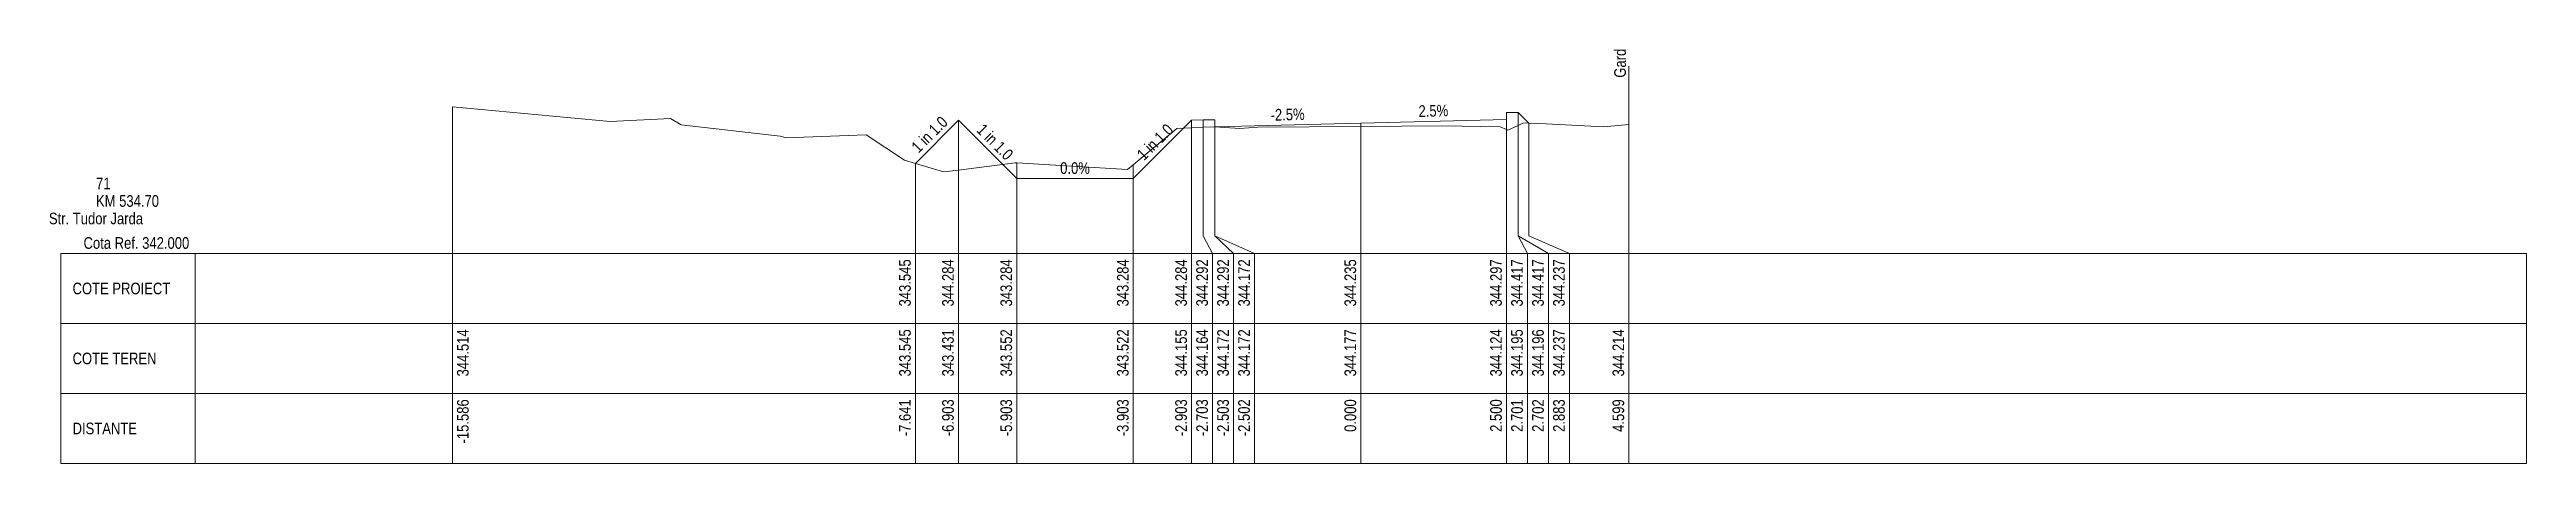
# Model space of a CAD drawing. Extents: x 1 to 634, y 0 to 594.
# Drawn here: x 43.5 to 86, y 77.8 to 84.9 of the extents above; entities that cross this region are included whole.
import ezdxf
from ezdxf.enums import TextEntityAlignment as Align

# ---------------------------------------------------------------- set-up
doc = ezdxf.new("R2010")
doc.units = 0
doc.header["$MEASUREMENT"] = 0
doc.layers.add('ARD-No Plot', color=1, linetype='Continuous', lineweight=0, plot=False)
for name, color, linetype, lineweight in [('DESIGN-TEXT', 7, 'Continuous', 0), ('EXISTING-TEXT', 7, 'Continuous', 0), ('LINES', 7, 'Continuous', 0), ('Text', 7, 'Continuous', 0), ('X-RL', 7, 'Continuous', 0), ('XPLOT-DESIGN', 5, 'Continuous', 0), ('XPLOT-EXISTING', 3, 'Continuous', 0), ('XPLOT-GRADE', 7, 'Continuous', 0), ('XPLOT-KM', 7, 'Continuous', 0), ('XPLOT-TITLE', 7, 'Continuous', 0)]:
    doc.layers.add(name, color=color, linetype=linetype, lineweight=lineweight)
doc.styles.add('$0$$0$Arial', font='arial.ttf', dxfattribs={"width": 0.8})

msp = doc.modelspace()

# ---------------------------------------------------------------- texts
at = {"layer": 'ARD-No Plot', "style": '$0$$0$Arial', "width": 0.8}
msp.add_text('Str. Tudor Jarda', height=0.2, dxfattribs=at).set_placement((44.3, 81.9), align=Align.CENTER)
at = {"layer": 'DESIGN-TEXT', "style": '$0$$0$Arial', "width": 0.8}
for s, p in [('343.545', (58.279, 81.3)), ('344.284', (59.017, 81.3)), ('343.284', (60.017, 81.3)), ('343.284', (62.017, 81.3)), ('344.284', (63.017, 81.3)), ('344.292', (63.377, 81.3)), ('344.292', (63.737, 81.3)), ('344.172', (64.097, 81.3)), ('344.235', (65.92, 81.3)), ('344.297', (68.42, 81.3)), ('344.417', (68.78, 81.3)), ('344.417', (69.14, 81.3)), ('344.237', (69.5, 81.3))]:
    msp.add_text(s, height=0.2, rotation=90, dxfattribs=at).set_placement(p, align=Align.RIGHT)
at = {"layer": 'EXISTING-TEXT', "style": '$0$$0$Arial', "width": 0.8}
for s, p in [('344.514', (50.694, 80.1)), ('343.545', (58.279, 80.1)), ('343.431', (59.017, 80.1)), ('343.552', (60.017, 80.1)), ('343.522', (62.017, 80.1)), ('344.155', (63.017, 80.1)), ('344.164', (63.377, 80.1)), ('344.172', (63.737, 80.1)), ('344.172', (64.097, 80.1)), ('344.177', (65.92, 80.1)), ('344.177', (65.92, 80.1)), ('344.124', (68.42, 80.1)), ('344.195', (68.78, 80.1)), ('344.196', (69.14, 80.1)), ('344.237', (69.5, 80.1)), ('344.214', (70.519, 80.1))]:
    msp.add_text(s, height=0.2, rotation=90, dxfattribs=at).set_placement(p, align=Align.RIGHT)
at = {"layer": 'Text', "style": '$0$$0$Arial', "width": 0.8}
msp.add_text('Gard', height=0.2, rotation=90, dxfattribs=at).set_placement((70.549, 84.414))
for s, p in [('-15.586', (50.694, 78.9)), ('-15.586', (50.694, 78.9)), ('-7.641', (58.279, 78.9)), ('-7.641', (58.279, 78.9)), ('-7.641', (58.279, 78.9)), ('-6.903', (59.017, 78.9)), ('-6.903', (59.017, 78.9)), ('-6.903', (59.017, 78.9)), ('-5.903', (60.017, 78.9)), ('-5.903', (60.017, 78.9)), ('-5.903', (60.017, 78.9)), ('-3.903', (62.017, 78.9)), ('-3.903', (62.017, 78.9)), ('-3.903', (62.017, 78.9)), ('-2.903', (63.017, 78.9)), ('-2.903', (63.017, 78.9)), ('-2.903', (63.017, 78.9)), ('-2.703', (63.377, 78.9)), ('-2.703', (63.377, 78.9)), ('-2.703', (63.377, 78.9)), ('-2.503', (63.737, 78.9)), ('-2.503', (63.737, 78.9)), ('-2.503', (63.737, 78.9)), ('-2.502', (64.097, 78.9)), ('-2.502', (64.097, 78.9)), ('-2.502', (64.097, 78.9)), ('0.000', (65.92, 78.9)), ('0.000', (65.92, 78.9)), ('0.000', (65.92, 78.9)), ('2.500', (68.42, 78.9)), ('2.500', (68.42, 78.9)), ('2.500', (68.42, 78.9)), ('2.701', (68.78, 78.9)), ('2.701', (68.78, 78.9)), ('2.701', (68.78, 78.9)), ('2.702', (69.14, 78.9)), ('2.702', (69.14, 78.9)), ('2.702', (69.14, 78.9)), ('2.883', (69.5, 78.9)), ('2.883', (69.5, 78.9)), ('2.883', (69.5, 78.9)), ('4.599', (70.519, 78.9)), ('4.599', (70.519, 78.9))]:
    msp.add_text(s, height=0.2, rotation=90, dxfattribs=at).set_placement(p, align=Align.RIGHT)
at = {"layer": 'X-RL', "style": '$0$$0$Arial', "width": 0.8}
msp.add_text('Cota Ref. 342.000', height=0.2, dxfattribs=at).set_placement((45.9, 81.48), align=Align.RIGHT)
at = {"layer": 'XPLOT-GRADE', "style": '$0$$0$Arial', "width": 0.8}
for s, rotation, p in [('1 in 1.0', 45, (58.671, 83.371)), ('-2.5%', 1.4321, (64.747, 83.683)), ('2.5%', 1.4321, (67.248, 83.746)), ('1 in 1.0', 315, (59.654, 83.241)), ('1 in 1.0', 45, (62.541, 83.241)), ('0.0%', 0, (61.097, 82.764))]:
    msp.add_text(s, height=0.2, rotation=rotation, dxfattribs=at).set_placement(p, align=Align.CENTER)
at = {"layer": 'XPLOT-KM', "style": '$0$$0$Arial', "width": 0.8}
for s, p in [('71', (44.3, 82.5)), ('KM 534.70', (44.3, 82.2))]:
    msp.add_text(s, height=0.2, dxfattribs=at).set_placement(p)
at = {"layer": 'XPLOT-TITLE', "style": '$0$$0$Arial', "width": 0.8}
for s, p in [('COTE PROIECT', (43.898, 80.7)), ('COTE TEREN', (43.898, 79.5)), ('DISTANTE', (43.898, 78.3))]:
    msp.add_text(s, height=0.2, dxfattribs=at).set_placement(p)

# ---------------------------------------------------------------- linework, layer by layer
at = {"layer": 'LINES'}
for p, q in [((70.599, 84.614), (70.599, 82.614)), ((50.414, 81.7), (50.414, 83.914)), ((50.414, 81.7), (50.414, 83.914)), ((68.701, 81.7), (68.701, 83.817)), ((68.701, 81.7), (68.701, 83.817)), ((68.701, 81.7), (68.701, 83.817)), ((68.702, 81.7), (68.702, 83.817)), ((68.702, 81.7), (68.702, 83.817)), ((68.702, 81.7), (68.702, 83.817)), ((59.097, 81.7), (59.097, 83.684)), ((59.097, 81.7), (59.097, 83.684)), ((59.097, 81.7), (59.097, 83.684)), ((63.097, 81.7), (63.097, 83.684)), ((63.097, 81.7), (63.097, 83.684)), ((63.097, 81.7), (63.097, 83.684)), ((63.297, 81.7), (63.297, 83.692)), ((63.297, 81.7), (63.297, 83.692)), ((63.297, 81.7), (63.297, 83.692)), ((63.497, 81.7), (63.497, 83.692)), ((63.497, 81.7), (63.497, 83.692)), ((63.497, 81.7), (63.497, 83.692)), ((63.498, 81.7), (63.498, 83.572)), ((63.498, 81.7), (63.498, 83.572)), ((63.498, 81.7), (63.498, 83.572)), ((66, 81.7), (66, 83.635)), ((66, 81.7), (66, 83.635)), ((66, 81.7), (66, 83.635)), ((68.5, 81.7), (68.5, 83.697)), ((68.5, 81.7), (68.5, 83.697)), ((68.5, 81.7), (68.5, 83.697)), ((68.883, 81.7), (68.883, 83.637)), ((68.883, 81.7), (68.883, 83.637)), ((68.883, 81.7), (68.883, 83.637)), ((70.599, 81.7), (70.599, 83.614)), ((70.599, 81.7), (70.599, 83.614)), ((58.359, 81.7), (58.359, 82.945)), ((58.359, 81.7), (58.359, 82.945)), ((58.359, 81.7), (58.359, 82.945)), ((60.097, 81.7), (60.097, 82.952)), ((60.097, 81.7), (60.097, 82.952)), ((60.097, 81.7), (60.097, 82.952)), ((62.097, 81.7), (62.097, 82.922)), ((62.097, 81.7), (62.097, 82.922)), ((62.097, 81.7), (62.097, 82.922)), ((50.414, 81.4), (50.414, 81.7)), ((50.414, 81.4), (50.414, 81.7)), ((58.359, 81.4), (58.359, 81.7)), ((58.359, 81.4), (58.359, 81.7)), ((58.359, 81.4), (58.359, 81.7)), ((59.097, 81.4), (59.097, 81.7)), ((59.097, 81.4), (59.097, 81.7)), ((59.097, 81.4), (59.097, 81.7)), ((60.097, 81.4), (60.097, 81.7)), ((60.097, 81.4), (60.097, 81.7)), ((60.097, 81.4), (60.097, 81.7)), ((62.097, 81.4), (62.097, 81.7)), ((62.097, 81.4), (62.097, 81.7)), ((62.097, 81.4), (62.097, 81.7)), ((63.097, 81.4), (63.097, 81.7)), ((63.097, 81.4), (63.097, 81.7)), ((63.097, 81.4), (63.097, 81.7)), ((63.457, 81.4), (63.297, 81.7)), ((63.457, 81.4), (63.297, 81.7)), ((63.457, 81.4), (63.297, 81.7)), ((63.817, 81.4), (63.497, 81.7)), ((63.817, 81.4), (63.497, 81.7)), ((63.817, 81.4), (63.497, 81.7)), ((64.177, 81.4), (63.498, 81.7)), ((64.177, 81.4), (63.498, 81.7)), ((64.177, 81.4), (63.498, 81.7)), ((66, 81.4), (66, 81.7)), ((66, 81.4), (66, 81.7)), ((66, 81.4), (66, 81.7)), ((68.5, 81.4), (68.5, 81.7)), ((68.5, 81.4), (68.5, 81.7)), ((68.5, 81.4), (68.5, 81.7)), ((68.86, 81.4), (68.701, 81.7)), ((68.86, 81.4), (68.701, 81.7)), ((68.86, 81.4), (68.701, 81.7)), ((69.22, 81.4), (68.702, 81.7)), ((69.22, 81.4), (68.702, 81.7)), ((69.22, 81.4), (68.702, 81.7)), ((69.58, 81.4), (68.883, 81.7)), ((69.58, 81.4), (68.883, 81.7)), ((69.58, 81.4), (68.883, 81.7)), ((70.599, 81.4), (70.599, 81.7)), ((70.599, 81.4), (70.599, 81.7)), ((43.698, 80.2), (43.698, 81.4)), ((43.698, 81.4), (46, 81.4)), ((46, 77.8), (46, 81.4)), ((46, 81.4), (86, 81.4)), ((50.414, 77.8), (50.414, 81.4)), ((50.414, 77.8), (50.414, 81.4)), ((58.359, 77.8), (58.359, 81.4)), ((58.359, 77.8), (58.359, 81.4)), ((58.359, 77.8), (58.359, 81.4)), ((59.097, 77.8), (59.097, 81.4)), ((59.097, 77.8), (59.097, 81.4)), ((59.097, 77.8), (59.097, 81.4)), ((60.097, 77.8), (60.097, 81.4)), ((60.097, 77.8), (60.097, 81.4)), ((60.097, 77.8), (60.097, 81.4)), ((62.097, 77.8), (62.097, 81.4)), ((62.097, 77.8), (62.097, 81.4)), ((62.097, 77.8), (62.097, 81.4)), ((63.097, 77.8), (63.097, 81.4)), ((63.097, 77.8), (63.097, 81.4)), ((63.097, 77.8), (63.097, 81.4)), ((63.457, 77.8), (63.457, 81.4)), ((63.457, 77.8), (63.457, 81.4)), ((63.457, 77.8), (63.457, 81.4)), ((63.817, 77.8), (63.817, 81.4)), ((63.817, 77.8), (63.817, 81.4)), ((63.817, 77.8), (63.817, 81.4)), ((64.177, 77.8), (64.177, 81.4)), ((64.177, 77.8), (64.177, 81.4)), ((64.177, 77.8), (64.177, 81.4)), ((66, 77.8), (66, 81.4)), ((66, 77.8), (66, 81.4)), ((66, 77.8), (66, 81.4)), ((68.5, 77.8), (68.5, 81.4)), ((68.5, 77.8), (68.5, 81.4)), ((68.5, 77.8), (68.5, 81.4)), ((68.86, 77.8), (68.86, 81.4)), ((68.86, 77.8), (68.86, 81.4)), ((68.86, 77.8), (68.86, 81.4)), ((69.22, 77.8), (69.22, 81.4)), ((69.22, 77.8), (69.22, 81.4)), ((69.22, 77.8), (69.22, 81.4)), ((69.58, 77.8), (69.58, 81.4)), ((69.58, 77.8), (69.58, 81.4)), ((69.58, 77.8), (69.58, 81.4)), ((70.599, 77.8), (70.599, 81.4)), ((70.599, 77.8), (70.599, 81.4)), ((86, 77.8), (86, 81.4)), ((43.698, 79), (43.698, 80.2)), ((43.698, 80.2), (46, 80.2)), ((46, 80.2), (43.698, 80.2)), ((46, 80.2), (86, 80.2)), ((43.698, 77.8), (43.698, 79)), ((43.698, 79), (46, 79)), ((46, 79), (43.698, 79)), ((46, 79), (86, 79)), ((46, 77.8), (43.698, 77.8)), ((46, 77.8), (86, 77.8))]:
    msp.add_line(p, q, dxfattribs=at)
at = {"layer": 'XPLOT-DESIGN'}
for p, q in [((68.5, 83.697), (68.501, 83.817)), ((68.501, 83.817), (68.701, 83.817)), ((68.701, 83.817), (68.702, 83.817)), ((68.702, 83.817), (68.883, 83.637)), ((58.359, 82.945), (59.097, 83.684)), ((59.097, 83.684), (60.097, 82.684)), ((62.097, 82.684), (63.097, 83.684)), ((63.097, 83.684), (63.297, 83.692)), ((63.297, 83.692), (63.497, 83.692)), ((63.497, 83.692), (63.498, 83.572)), ((63.498, 83.572), (66, 83.635)), ((66, 83.635), (68.5, 83.697)), ((60.097, 82.684), (62.097, 82.684))]:
    msp.add_line(p, q, dxfattribs=at)
at = {"layer": 'XPLOT-EXISTING'}
for p, q in [((50.414, 83.914), (53.119, 83.665)), ((53.119, 83.665), (54.156, 83.714)), ((54.156, 83.714), (54.337, 83.607)), ((54.337, 83.607), (56.04, 83.41)), ((56.04, 83.41), (56.14, 83.381)), ((56.14, 83.381), (57.513, 83.435)), ((57.513, 83.435), (58.173, 83.002)), ((62.097, 82.922), (62.842, 83.543)), ((62.842, 83.543), (63.097, 83.555)), ((63.097, 83.555), (63.297, 83.564)), ((63.297, 83.564), (63.495, 83.573)), ((63.495, 83.573), (63.497, 83.572)), ((63.497, 83.572), (63.498, 83.572)), ((63.498, 83.572), (63.926, 83.545)), ((63.926, 83.545), (64.235, 83.565)), ((64.235, 83.565), (66, 83.577)), ((66, 83.577), (67.401, 83.586)), ((66, 83.577), (66, 83.577)), ((67.401, 83.586), (68.393, 83.574)), ((68.393, 83.574), (68.5, 83.524)), ((68.5, 83.524), (68.525, 83.512)), ((68.525, 83.512), (68.701, 83.595)), ((68.701, 83.595), (68.702, 83.596)), ((68.702, 83.596), (68.781, 83.633)), ((68.781, 83.633), (68.827, 83.639)), ((68.827, 83.639), (68.883, 83.637)), ((68.883, 83.637), (69.18, 83.622)), ((69.18, 83.622), (70.162, 83.571)), ((70.162, 83.571), (70.599, 83.614)), ((58.173, 83.002), (58.359, 82.945)), ((58.359, 82.945), (58.842, 82.799)), ((59.097, 82.831), (60.07, 82.954)), ((60.07, 82.954), (60.097, 82.952)), ((60.097, 82.952), (61.999, 82.84)), ((61.999, 82.84), (62.097, 82.922)), ((58.842, 82.799), (59.097, 82.831))]:
    msp.add_line(p, q, dxfattribs=at)

msp.set_redraw_order([(e.dxf.handle, doc.entitydb.next_handle()) for e in msp.query("TEXT MTEXT ATTDEF DIMENSION ARC_DIMENSION")])  # texts and dimensions are drawn at this point

doc.saveas('drawing.dxf')
